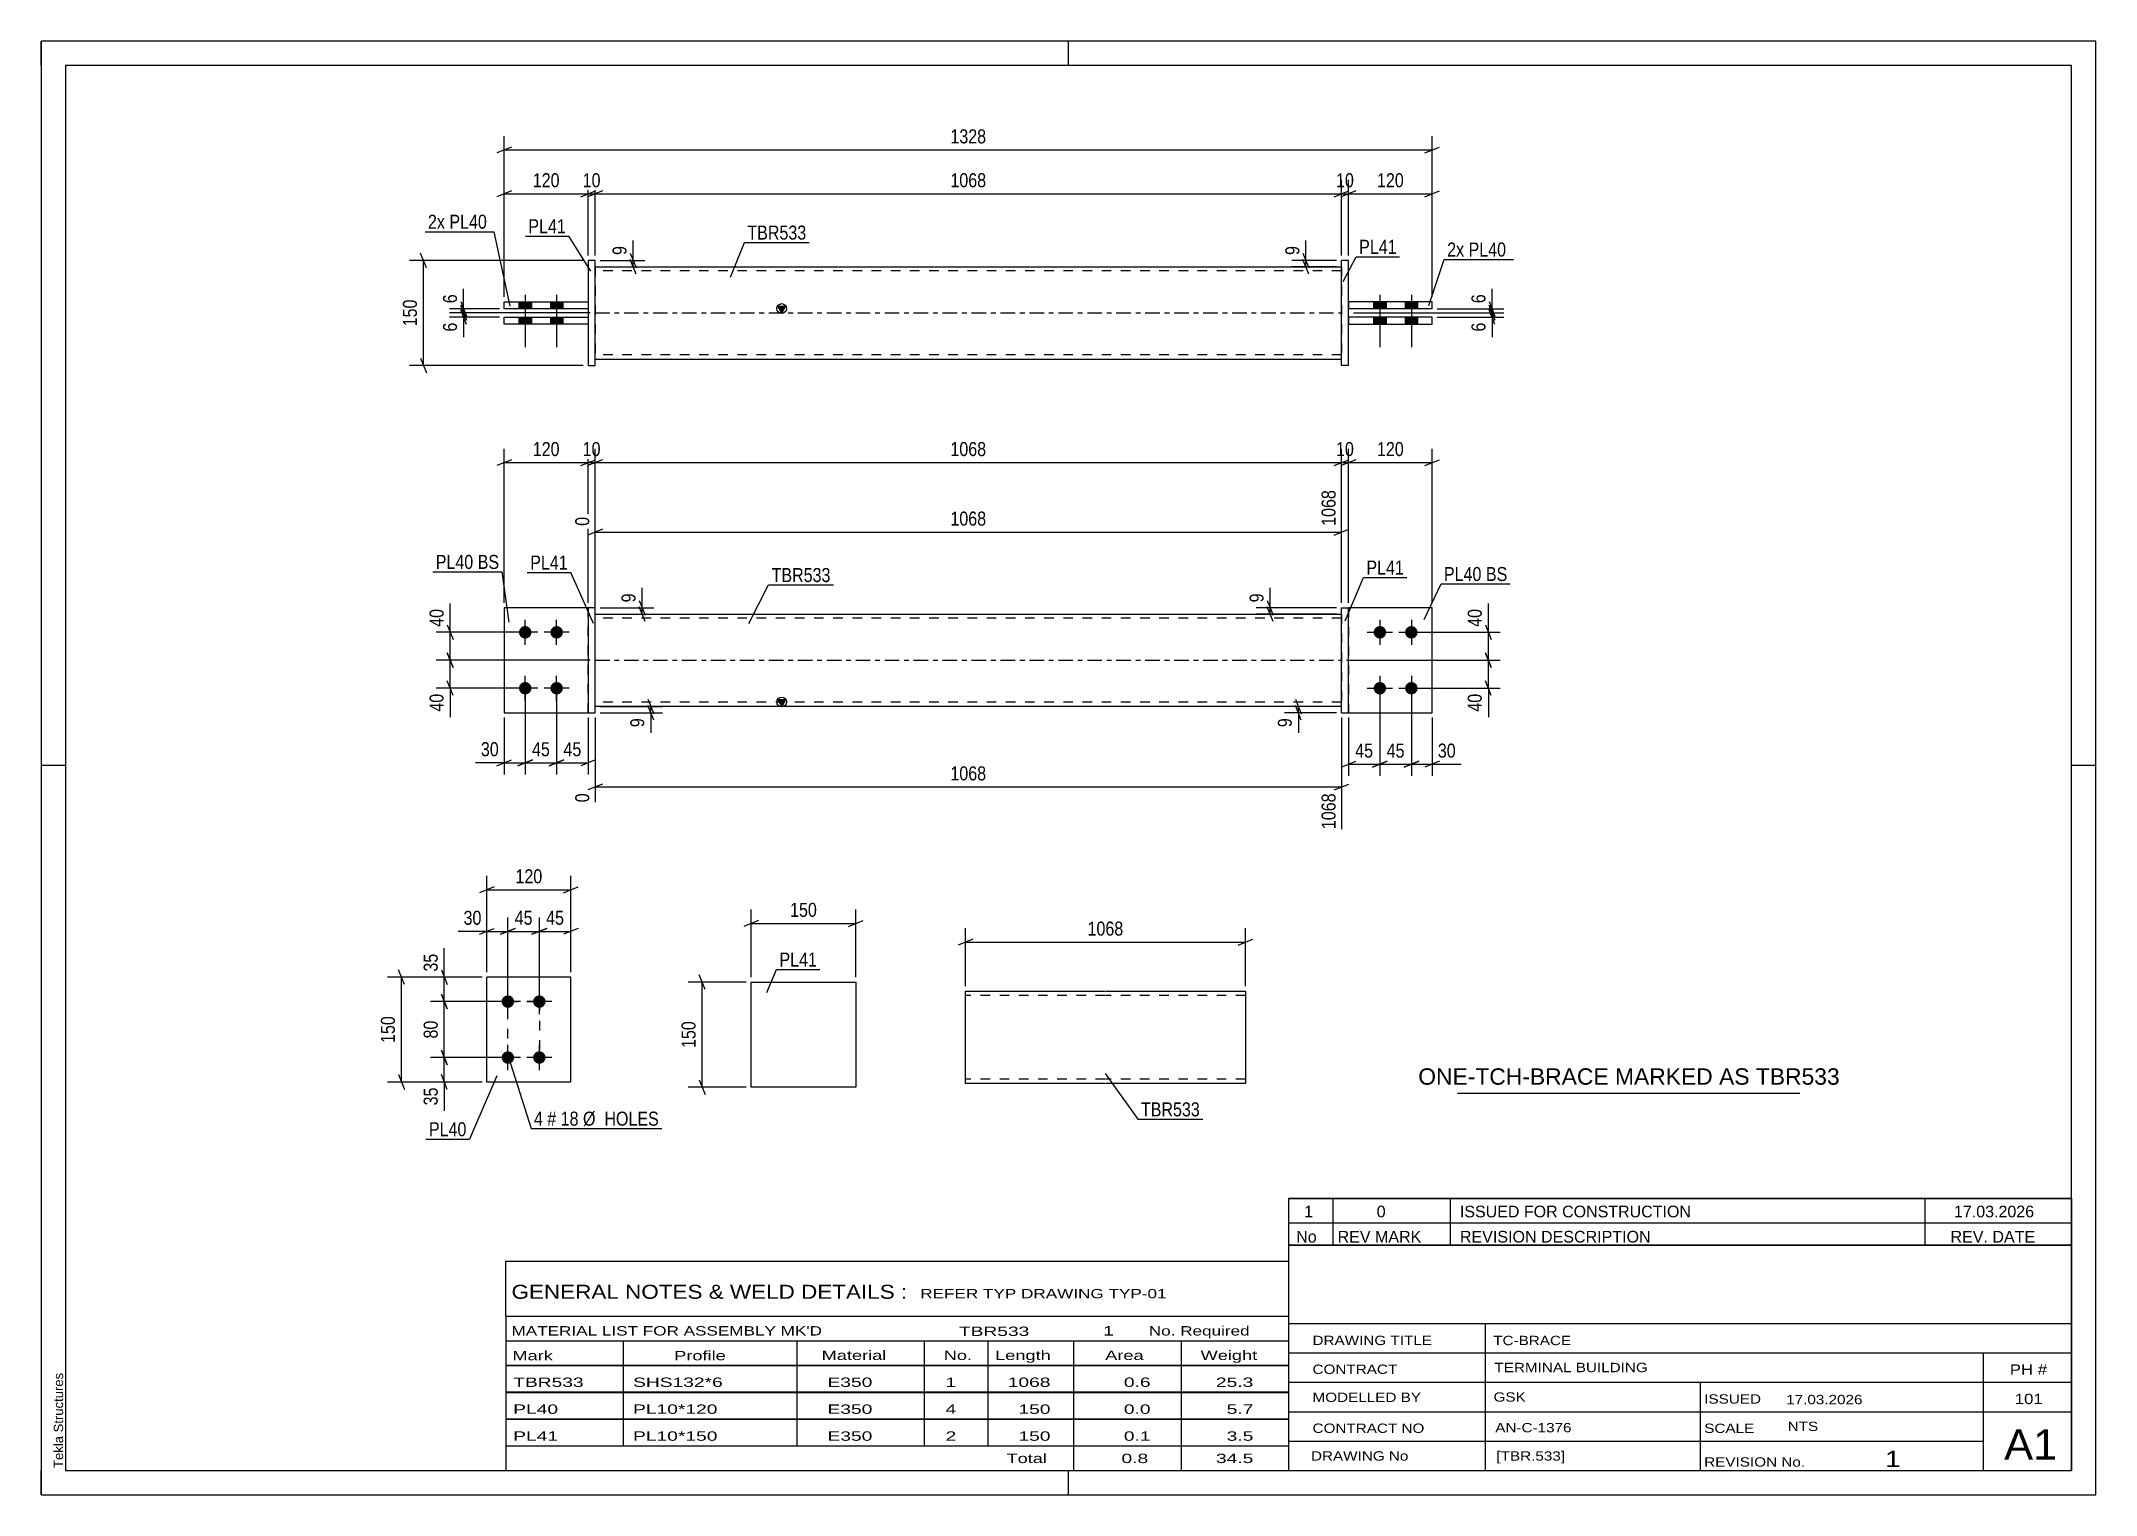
# Paper-space layout 'Layout1' of a CAD drawing. Header units: millimetres. Extents: x 0 to 420, y 0 to 297.
# The model-space entities are those that its viewports show. They can reach past a viewport. Long polylines and large blocks are cut down to what shows.
import ezdxf

# ---------------------------------------------------------------- set-up
doc = ezdxf.new("R2010")
doc.units = ezdxf.units.MM
doc.linetypes.add('DXK_LINE_DOT2', pattern=[3.9198, 1.9599, -1.9599])
doc.linetypes.add('DXK_LINE_DOT3', pattern=[5.9187, 2.979, -0.9799, 0.9799, -0.9799])
doc.layers.add('Viewport layer', color=7, linetype='Continuous', plot=False)
doc.styles.add('Arial', font='ARIAL.TTF', dxfattribs={"height": 0.2})
doc.styles.add('Arial Narrow', font='ARIALN.TTF', dxfattribs={"height": 0.2})

# ---------------------------------------------------------------- blocks, each defined once
blk = doc.blocks.new('Unknown-585758266-1128')
at = {"color": 5, "linetype": 'Continuous'}
for p, q in [((420, 297), (0, 297)), ((0, 297), (0, 0)), ((0, 292), (0, 297)), ((210, 292), (210, 297)), ((420, 0), (420, 297)), ((415, 292), (5, 292)), ((5, 292), (5, 5)), ((415, 5), (415, 292)), ((5, 149), (0, 149)), ((420, 149), (415, 149)), ((0, 0), (0, 5)), ((5, 5), (415, 5)), ((210, 0), (210, 5)), ((0, 0), (420, 0))]:
    blk.add_line(p, q, dxfattribs=at)
at = {"color": 174, "linetype": 'Continuous', "style": 'Arial'}
blk.add_text('Tekla Structures', height=1.9102, rotation=90, dxfattribs=at).set_placement((4.5, 5.5))
blk = doc.blocks.new('Bolt-585758266-1567 - 1561')
at = {"linetype": 'Continuous'}
for points in [[(95.41, 99.49, -1), (95.41, 102.06, -1)], [(101.84, 99.49, -1), (101.84, 102.06, -1)], [(95.41, 88.06, -1), (95.41, 90.63, -1)], [(101.84, 88.06, -1), (101.84, 90.63, -1)]]:
    blk.add_hatch(color=1, dxfattribs=at).paths.add_polyline_path(points)
at = {"color": 1, "linetype": 'Continuous'}
for p, q in [((95.41, 98.2), (95.41, 103.35)), ((101.84, 98.2), (101.84, 103.35)), ((97.98, 100.77), (92.84, 100.77)), ((104.41, 100.77), (99.27, 100.77)), ((97.98, 89.35), (92.84, 89.35)), ((95.41, 86.77), (95.41, 91.92)), ((104.41, 89.35), (99.27, 89.35)), ((101.84, 86.77), (101.84, 91.92))]:
    blk.add_line(p, q, dxfattribs=at)
blk = doc.blocks.new('Part-585758266-1582 - 1561')
at = {"color": 2, "linetype": 'Continuous'}
for p, q in [((108.27, 105.77), (91.13, 105.77)), ((91.13, 84.35), (91.13, 105.77)), ((108.27, 84.35), (108.27, 105.77)), ((108.27, 84.35), (91.13, 84.35))]:
    blk.add_line(p, q, dxfattribs=at)
blk = doc.blocks.new('Part-585758266-1925 - 1919')
at = {"color": 2, "linetype": 'Continuous'}
for p, q in [((284.36, 181.22), (267.22, 181.22)), ((284.36, 159.79), (284.36, 181.22)), ((267.22, 159.79), (284.36, 159.79))]:
    blk.add_line(p, q, dxfattribs=at)
at = {"color": 7, "linetype": 'DXK_LINE_DOT2'}
blk.add_line((267.22, 181.22), (267.22, 159.79), dxfattribs=at)
blk = doc.blocks.new('Part-585758266-1943 - 1919')
at = {"color": 2, "linetype": 'Continuous'}
for p, q in [((113.24, 181.22), (111.81, 181.22)), ((111.81, 181.22), (111.81, 159.79)), ((113.24, 159.79), (113.24, 181.22)), ((111.81, 159.79), (113.24, 159.79))]:
    blk.add_line(p, q, dxfattribs=at)
blk = doc.blocks.new('Bolt-585758266-1927 - 1919')
at = {"linetype": 'Continuous'}
for points in [[(98.95, 174.93, -1), (98.95, 177.51, -1)], [(105.38, 174.93, -1), (105.38, 177.51, -1)], [(98.95, 163.51, -1), (98.95, 166.08, -1)], [(105.38, 163.51, -1), (105.38, 166.08, -1)]]:
    blk.add_hatch(color=1, dxfattribs=at).paths.add_polyline_path(points)
at = {"color": 1, "linetype": 'Continuous'}
for p, q in [((98.95, 173.65), (98.95, 178.79)), ((105.38, 173.65), (105.38, 178.79)), ((101.52, 176.22), (96.38, 176.22)), ((107.95, 176.22), (102.81, 176.22)), ((101.52, 164.79), (96.38, 164.79)), ((98.95, 162.22), (98.95, 167.36)), ((107.95, 164.79), (102.81, 164.79)), ((105.38, 162.22), (105.38, 167.36))]:
    blk.add_line(p, q, dxfattribs=at)
blk = doc.blocks.new('Bolt-585758266-1928 - 1919')
at = {"linetype": 'Continuous'}
for points in [[(273.65, 177.51, -1), (273.65, 174.93, -1)], [(280.08, 177.51, -1), (280.08, 174.93, -1)], [(273.65, 166.08, -1), (273.65, 163.51, -1)], [(280.08, 166.08, -1), (280.08, 163.51, -1)]]:
    blk.add_hatch(color=1, dxfattribs=at).paths.add_polyline_path(points)
at = {"color": 1, "linetype": 'Continuous'}
for p, q in [((273.65, 178.79), (273.65, 173.65)), ((280.08, 178.79), (280.08, 173.65)), ((271.08, 176.22), (276.22, 176.22)), ((277.5, 176.22), (282.65, 176.22)), ((271.08, 164.79), (276.22, 164.79)), ((273.65, 167.36), (273.65, 162.22)), ((277.5, 164.79), (282.65, 164.79)), ((280.08, 167.36), (280.08, 162.22))]:
    blk.add_line(p, q, dxfattribs=at)
blk = doc.blocks.new('Part-585758266-1948 - 1919')
at = {"color": 7, "linetype": 'DXK_LINE_DOT2'}
for p, q in [((111.81, 181.22), (94.67, 181.22)), ((94.67, 181.22), (94.67, 159.79)), ((111.81, 159.79), (111.81, 181.22)), ((94.67, 159.79), (111.81, 159.79))]:
    blk.add_line(p, q, dxfattribs=at)
blk = doc.blocks.new('Part-585758266-1953 - 1919')
at = {"color": 2, "linetype": 'Continuous'}
for p, q in [((111.81, 181.22), (94.67, 181.22)), ((94.67, 181.22), (94.67, 159.79)), ((94.67, 159.79), (111.81, 159.79))]:
    blk.add_line(p, q, dxfattribs=at)
at = {"color": 7, "linetype": 'DXK_LINE_DOT2'}
blk.add_line((111.81, 159.79), (111.81, 181.22), dxfattribs=at)
blk = doc.blocks.new('Part-585758266-1958 - 1919')
at = {"color": 2, "linetype": 'Continuous'}
for p, q in [((265.79, 159.79), (265.79, 181.22)), ((265.79, 181.22), (267.22, 181.22)), ((267.22, 159.79), (267.22, 181.22)), ((265.79, 159.79), (267.22, 159.79))]:
    blk.add_line(p, q, dxfattribs=at)
blk = doc.blocks.new('Part-585758266-1963 - 1919')
at = {"color": 7, "linetype": 'DXK_LINE_DOT2'}
for p, q in [((284.36, 181.22), (267.22, 181.22)), ((267.22, 181.22), (267.22, 159.79)), ((284.36, 159.79), (284.36, 181.22)), ((267.22, 159.79), (284.36, 159.79))]:
    blk.add_line(p, q, dxfattribs=at)
blk = doc.blocks.new('Part-585758266-1968 - 1919')
at = {"linetype": 'Continuous'}
blk.add_hatch(color=2, dxfattribs=at).paths.add_polyline_path([(151.38, 161.08), (150.58, 162.48), (152.18, 162.48)])
at = {"color": 2, "linetype": 'Continuous'}
for p, q in [((113.24, 179.93), (265.79, 179.93)), ((265.79, 161.08), (113.24, 161.08)), ((151.38, 161.08), (150.58, 162.48)), ((150.58, 162.48), (152.18, 162.48)), ((152.18, 162.48), (151.38, 161.08))]:
    blk.add_line(p, q, dxfattribs=at)
at = {"color": 7, "linetype": 'DXK_LINE_DOT2'}
for p, q in [((113.24, 161.08), (113.24, 179.93)), ((265.79, 179.08), (113.24, 179.08)), ((265.79, 179.93), (265.79, 161.08)), ((265.79, 161.93), (113.24, 161.93))]:
    blk.add_line(p, q, dxfattribs=at)
at = {"color": 7, "linetype": 'DXK_LINE_DOT3'}
blk.add_line((113.24, 170.51), (265.79, 170.51), dxfattribs=at)
at = {"color": 2, "linetype": 'Continuous'}
blk.add_circle((151.38, 161.98), 1, dxfattribs=at)
blk = doc.blocks.new('Part-585758266-2286 - 2280')
at = {"color": 2, "linetype": 'Continuous'}
for p, q in [((94.67, 239.19), (94.67, 240.62)), ((94.67, 240.62), (111.81, 240.62)), ((111.81, 240.62), (111.81, 239.19)), ((111.81, 239.19), (94.67, 239.19))]:
    blk.add_line(p, q, dxfattribs=at)
blk = doc.blocks.new('Part-585758266-2291 - 2280')
at = {"color": 2, "linetype": 'Continuous'}
for p, q in [((265.79, 230.76), (265.79, 252.19)), ((267.22, 252.19), (265.79, 252.19)), ((267.22, 230.76), (267.22, 252.19)), ((267.22, 230.76), (265.79, 230.76))]:
    blk.add_line(p, q, dxfattribs=at)
blk = doc.blocks.new('Part-585758266-2311 - 2280')
at = {"color": 2, "linetype": 'Continuous'}
for p, q in [((267.22, 243.76), (267.22, 242.33)), ((284.36, 243.76), (267.22, 243.76)), ((284.36, 242.33), (284.36, 243.76)), ((284.36, 242.33), (267.22, 242.33))]:
    blk.add_line(p, q, dxfattribs=at)
blk = doc.blocks.new('Part-585758266-2306 - 2280')
at = {"color": 2, "linetype": 'Continuous'}
for p, q in [((284.36, 240.62), (267.22, 240.62)), ((267.22, 240.62), (267.22, 239.19)), ((284.36, 239.19), (284.36, 240.62)), ((267.22, 239.19), (284.36, 239.19))]:
    blk.add_line(p, q, dxfattribs=at)
blk = doc.blocks.new('Part-585758266-2301 - 2280')
at = {"linetype": 'Continuous'}
blk.add_hatch(color=2, dxfattribs=at).paths.add_polyline_path([(151.38, 241.47), (150.58, 242.87), (152.18, 242.87)])
at = {"color": 2, "linetype": 'Continuous'}
for p, q in [((113.24, 250.9), (265.79, 250.9)), ((151.38, 241.47), (150.58, 242.87)), ((150.58, 242.87), (152.18, 242.87)), ((152.18, 242.87), (151.38, 241.47)), ((113.24, 232.04), (265.79, 232.04))]:
    blk.add_line(p, q, dxfattribs=at)
at = {"color": 7, "linetype": 'DXK_LINE_DOT2'}
for p, q in [((113.24, 250.9), (113.24, 232.04)), ((265.79, 250.04), (113.24, 250.04)), ((265.79, 250.9), (265.79, 232.04)), ((265.79, 232.9), (113.24, 232.9))]:
    blk.add_line(p, q, dxfattribs=at)
at = {"color": 7, "linetype": 'DXK_LINE_DOT3'}
blk.add_line((113.24, 241.47), (265.79, 241.47), dxfattribs=at)
at = {"color": 2, "linetype": 'Continuous'}
blk.add_circle((151.38, 242.37), 1, dxfattribs=at)
blk = doc.blocks.new('Part-585758266-2316 - 2280')
at = {"color": 2, "linetype": 'Continuous'}
for p, q in [((94.67, 243.76), (111.81, 243.76)), ((94.67, 242.33), (94.67, 243.76)), ((111.81, 243.76), (111.81, 242.33)), ((111.81, 242.33), (94.67, 242.33))]:
    blk.add_line(p, q, dxfattribs=at)
blk = doc.blocks.new('Part-585758266-2321 - 2280')
at = {"color": 2, "linetype": 'Continuous'}
for p, q in [((113.24, 252.19), (111.81, 252.19)), ((111.81, 252.19), (111.81, 230.76)), ((113.24, 230.76), (113.24, 252.19)), ((111.81, 230.76), (113.24, 230.76))]:
    blk.add_line(p, q, dxfattribs=at)
blk = doc.blocks.new('Bolt-585758266-2322 - 2280')
at = {"linetype": 'Continuous'}
for points in [[(97.67, 242.33), (100.24, 242.33), (100.24, 243.76), (97.67, 243.76)], [(97.67, 242.33), (100.24, 242.33), (100.24, 243.76), (97.67, 243.76)], [(104.1, 242.33), (106.67, 242.33), (106.67, 243.76), (104.1, 243.76)], [(104.1, 242.33), (106.67, 242.33), (106.67, 243.76), (104.1, 243.76)], [(97.67, 239.19), (100.24, 239.19), (100.24, 240.62), (97.67, 240.62)], [(97.67, 239.19), (100.24, 239.19), (100.24, 240.62), (97.67, 240.62)], [(104.1, 239.19), (106.67, 239.19), (106.67, 240.62), (104.1, 240.62)], [(104.1, 239.19), (106.67, 239.19), (106.67, 240.62), (104.1, 240.62)]]:
    blk.add_hatch(color=1, dxfattribs=at).paths.add_polyline_path(points)
at = {"color": 1, "linetype": 'Continuous'}
for p, q in [((97.67, 243.76), (97.67, 242.33)), ((97.67, 243.76), (97.67, 242.33)), ((98.95, 245.19), (98.95, 234.47)), ((98.95, 245.19), (98.95, 234.47)), ((100.24, 243.76), (100.24, 242.33)), ((100.24, 243.76), (100.24, 242.33)), ((104.1, 243.76), (104.1, 242.33)), ((104.1, 243.76), (104.1, 242.33)), ((105.38, 245.19), (105.38, 234.47)), ((105.38, 245.19), (105.38, 234.47)), ((106.67, 243.76), (106.67, 242.33)), ((106.67, 243.76), (106.67, 242.33)), ((97.67, 240.62), (97.67, 239.19)), ((97.67, 240.62), (97.67, 239.19)), ((100.24, 240.62), (100.24, 239.19)), ((100.24, 240.62), (100.24, 239.19)), ((104.1, 240.62), (104.1, 239.19)), ((104.1, 240.62), (104.1, 239.19)), ((106.67, 240.62), (106.67, 239.19)), ((106.67, 240.62), (106.67, 239.19))]:
    blk.add_line(p, q, dxfattribs=at)
blk = doc.blocks.new('Bolt-585758266-2323 - 2280')
at = {"linetype": 'Continuous'}
for points in [[(274.93, 243.76), (272.36, 243.76), (272.36, 242.33), (274.93, 242.33)], [(274.93, 243.76), (272.36, 243.76), (272.36, 242.33), (274.93, 242.33)], [(281.36, 243.76), (278.79, 243.76), (278.79, 242.33), (281.36, 242.33)], [(281.36, 243.76), (278.79, 243.76), (278.79, 242.33), (281.36, 242.33)], [(274.93, 240.62), (272.36, 240.62), (272.36, 239.19), (274.93, 239.19)], [(274.93, 240.62), (272.36, 240.62), (272.36, 239.19), (274.93, 239.19)], [(281.36, 240.62), (278.79, 240.62), (278.79, 239.19), (281.36, 239.19)], [(281.36, 240.62), (278.79, 240.62), (278.79, 239.19), (281.36, 239.19)]]:
    blk.add_hatch(color=1, dxfattribs=at).paths.add_polyline_path(points)
at = {"color": 1, "linetype": 'Continuous'}
for p, q in [((272.36, 243.76), (272.36, 242.33)), ((272.36, 243.76), (272.36, 242.33)), ((273.65, 245.19), (273.65, 234.47)), ((273.65, 245.19), (273.65, 234.47)), ((274.93, 243.76), (274.93, 242.33)), ((274.93, 243.76), (274.93, 242.33)), ((278.79, 243.76), (278.79, 242.33)), ((278.79, 243.76), (278.79, 242.33)), ((280.08, 245.19), (280.08, 234.47)), ((280.08, 245.19), (280.08, 234.47)), ((281.36, 243.76), (281.36, 242.33)), ((281.36, 243.76), (281.36, 242.33)), ((272.36, 240.62), (272.36, 239.19)), ((272.36, 240.62), (272.36, 239.19)), ((274.93, 240.62), (274.93, 239.19)), ((274.93, 240.62), (274.93, 239.19)), ((278.79, 240.62), (278.79, 239.19)), ((278.79, 240.62), (278.79, 239.19)), ((281.36, 240.62), (281.36, 239.19)), ((281.36, 240.62), (281.36, 239.19))]:
    blk.add_line(p, q, dxfattribs=at)
blk = doc.blocks.new('Part-585758266-1537 - 1521')
at = {"color": 2, "linetype": 'Continuous'}
for p, q in [((145.12, 83.32), (145.12, 104.74)), ((145.12, 104.74), (166.55, 104.74)), ((166.55, 104.74), (166.55, 83.32)), ((166.55, 83.32), (145.12, 83.32))]:
    blk.add_line(p, q, dxfattribs=at)
blk = doc.blocks.new('Part-585758266-1427 - 1410')
at = {"color": 2, "linetype": 'Continuous'}
for p, q in [((188.93, 84.18), (188.93, 102.91)), ((188.93, 102.91), (217.5, 102.91)), ((217.6, 102.91), (246.17, 102.91)), ((246.17, 102.91), (246.17, 84.05)), ((188.93, 84.05), (188.93, 84.18)), ((217.5, 84.05), (188.93, 84.05)), ((246.17, 84.05), (217.6, 84.05))]:
    blk.add_line(p, q, dxfattribs=at)
at = {"color": 7, "linetype": 'DXK_LINE_DOT2'}
for p, q in [((217.5, 102.05), (188.93, 102.05)), ((246.17, 102.05), (217.6, 102.05)), ((188.93, 84.91), (188.93, 84.97)), ((217.5, 84.91), (188.93, 84.91)), ((246.17, 84.91), (217.6, 84.91)), ((246.17, 84.91), (246.17, 84.97))]:
    blk.add_line(p, q, dxfattribs=at)
blk = doc.blocks.new('Rectangle-585758266-1697 - 1561')
at = {"color": 1, "linetype": 'DXK_LINE_DOT2'}
blk.add_lwpolyline([(95.41, 100.77), (101.84, 100.77), (101.84, 89.35), (95.41, 89.35), (95.41, 100.77)], close=True, dxfattribs=at)
blk = doc.blocks.new('StraightDimension-585758266-1584 - 1561')
at = {"color": 7, "linetype": 'Continuous'}
for p, q in [((91.13, 106.77), (91.13, 126.44)), ((108.27, 106.77), (108.27, 126.44)), ((92.63, 124.19), (89.63, 122.99)), ((91.13, 123.59), (108.27, 123.59)), ((106.77, 122.99), (109.77, 124.19))]:
    blk.add_line(p, q, dxfattribs=at)
at = {"color": 0}
blk.add_wipeout([(103.04, 124.34), (103.04, 128.54), (96.36, 128.54), (96.36, 124.34)], dxfattribs=at)
at = {"color": 3, "style": 'Arial Narrow'}
blk.add_text('120', height=2.863, dxfattribs=at).set_placement((96.96, 124.94))
blk = doc.blocks.new('StraightDimension-585758266-1684 - 1561')
at = {"color": 7, "linetype": 'Continuous'}
for p, q in [((90.13, 105.77), (79.56, 105.77)), ((81.81, 107.27), (83.01, 104.27)), ((82.41, 100.77), (82.41, 105.77)), ((83.01, 99.27), (81.81, 102.27)), ((94.41, 100.77), (79.56, 100.77))]:
    blk.add_line(p, q, dxfattribs=at)
at = {"color": 0}
blk.add_wipeout([(81.66, 111.16), (77.46, 111.16), (77.46, 106.3), (81.66, 106.3)], dxfattribs=at)
at = {"color": 7, "linetype": 'Continuous'}
blk.add_line((82.41, 105.77), (82.41, 111.68), dxfattribs=at)
blk.add_line((82.41, 105.77), (82.41, 111.68), dxfattribs=at)
at = {"color": 3, "style": 'Arial Narrow'}
blk.add_text('35', height=2.863, rotation=90.0002, dxfattribs=at).set_placement((81.06, 106.9))
blk = doc.blocks.new('StraightDimension-585758266-1620 - 1561')
at = {"color": 7, "linetype": 'Continuous'}
for p, q in [((95.41, 101.77), (95.41, 117.97)), ((101.84, 101.77), (101.84, 117.97)), ((93.91, 114.52), (96.91, 115.72)), ((95.41, 115.12), (101.84, 115.12)), ((103.34, 115.72), (100.34, 114.52))]:
    blk.add_line(p, q, dxfattribs=at)
at = {"color": 0}
blk.add_wipeout([(101.05, 115.87), (101.05, 120.07), (96.2, 120.07), (96.2, 115.87)], dxfattribs=at)
at = {"color": 3, "style": 'Arial Narrow'}
blk.add_text('45', height=2.863, dxfattribs=at).set_placement((96.8, 116.47))
blk = doc.blocks.new('StraightDimension-585758266-1604 - 1561')
at = {"color": 7, "linetype": 'Continuous'}
for p, q in [((101.84, 101.77), (101.84, 117.97)), ((108.27, 106.77), (108.27, 117.97)), ((100.34, 114.52), (103.34, 115.72)), ((101.84, 115.12), (108.27, 115.12)), ((109.77, 115.72), (106.77, 114.52))]:
    blk.add_line(p, q, dxfattribs=at)
at = {"color": 0}
blk.add_wipeout([(107.48, 115.87), (107.48, 120.07), (102.63, 120.07), (102.63, 115.87)], dxfattribs=at)
at = {"color": 3, "style": 'Arial Narrow'}
blk.add_text('45', height=2.863, dxfattribs=at).set_placement((103.23, 116.47))
blk = doc.blocks.new('StraightDimension-585758266-1630 - 1561')
at = {"color": 7, "linetype": 'Continuous'}
for p, q in [((91.13, 106.77), (91.13, 117.97)), ((95.41, 101.77), (95.41, 117.97)), ((89.63, 114.52), (92.63, 115.72)), ((91.13, 115.12), (95.41, 115.12)), ((96.91, 115.72), (93.91, 114.52))]:
    blk.add_line(p, q, dxfattribs=at)
at = {"color": 0}
blk.add_wipeout([(90.6, 115.87), (90.6, 120.07), (85.75, 120.07), (85.75, 115.87)], dxfattribs=at)
at = {"color": 7, "linetype": 'Continuous'}
blk.add_line((91.13, 115.12), (85.22, 115.12), dxfattribs=at)
blk.add_line((91.13, 115.12), (85.22, 115.12), dxfattribs=at)
at = {"color": 3, "style": 'Arial Narrow'}
blk.add_text('30', height=2.863, dxfattribs=at).set_placement((86.35, 116.47))
blk = doc.blocks.new('StraightDimension-585758266-1644 - 1561')
at = {"color": 7, "linetype": 'Continuous'}
for p, q in [((90.13, 105.77), (70.81, 105.77)), ((74.26, 104.27), (73.06, 107.27)), ((73.66, 84.35), (73.66, 105.77)), ((90.13, 84.35), (70.81, 84.35)), ((73.06, 85.85), (74.26, 82.85))]:
    blk.add_line(p, q, dxfattribs=at)
at = {"color": 0}
blk.add_wipeout([(72.91, 98.4), (68.71, 98.4), (68.71, 91.72), (72.91, 91.72)], dxfattribs=at)
at = {"color": 3, "style": 'Arial Narrow'}
blk.add_text('150', height=2.863, rotation=90.0002, dxfattribs=at).set_placement((72.31, 92.32))
blk = doc.blocks.new('StraightDimension-585758266-1661 - 1561')
at = {"color": 7, "linetype": 'Continuous'}
for p, q in [((94.41, 89.35), (79.56, 89.35)), ((81.81, 90.85), (83.01, 87.85)), ((82.41, 84.35), (82.41, 89.35)), ((90.13, 84.35), (79.56, 84.35)), ((83.01, 82.85), (81.81, 85.85))]:
    blk.add_line(p, q, dxfattribs=at)
at = {"color": 0}
blk.add_wipeout([(81.66, 83.82), (77.46, 83.82), (77.46, 78.97), (81.66, 78.97)], dxfattribs=at)
at = {"color": 7, "linetype": 'Continuous'}
blk.add_line((82.41, 84.35), (82.41, 78.44), dxfattribs=at)
blk.add_line((82.41, 84.35), (82.41, 78.44), dxfattribs=at)
at = {"color": 3, "style": 'Arial Narrow'}
blk.add_text('35', height=2.863, rotation=90.0002, dxfattribs=at).set_placement((81.06, 79.57))
blk = doc.blocks.new('StraightDimension-585758266-1674 - 1561')
at = {"color": 7, "linetype": 'Continuous'}
for p, q in [((81.81, 102.27), (83.01, 99.27)), ((94.41, 100.77), (79.56, 100.77)), ((82.41, 89.35), (82.41, 100.77)), ((94.41, 89.35), (79.56, 89.35)), ((83.01, 87.85), (81.81, 90.85))]:
    blk.add_line(p, q, dxfattribs=at)
at = {"color": 0}
blk.add_wipeout([(81.66, 97.49), (77.46, 97.49), (77.46, 92.63), (81.66, 92.63)], dxfattribs=at)
at = {"color": 3, "style": 'Arial Narrow'}
blk.add_text('80', height=2.863, rotation=90.0002, dxfattribs=at).set_placement((81.06, 93.23))
blk = doc.blocks.new('StraightDimension-585758266-2135 - 1919')
at = {"color": 7, "linetype": 'Continuous'}
for p, q in [((264.79, 161.08), (254.14, 161.08)), ((264.79, 159.79), (254.14, 159.79)), ((256.39, 162.58), (257.59, 159.58)), ((257.59, 158.29), (256.39, 161.29)), ((256.99, 159.79), (256.99, 161.08))]:
    blk.add_line(p, q, dxfattribs=at)
at = {"color": 0}
blk.add_wipeout([(256.24, 159.27), (252.04, 159.27), (252.04, 156.24), (256.24, 156.24)], dxfattribs=at)
at = {"color": 7, "linetype": 'Continuous'}
blk.add_line((256.99, 159.79), (256.99, 155.71), dxfattribs=at)
blk.add_line((256.99, 159.79), (256.99, 155.71), dxfattribs=at)
at = {"color": 3, "style": 'Arial Narrow'}
blk.add_text('9', height=2.86, rotation=90.0002, dxfattribs=at).set_placement((255.64, 156.84))
blk = doc.blocks.new('StraightDimension-585758266-2189 - 1919')
at = {"color": 7, "linetype": 'Continuous'}
for p, q in [((113.24, 158.79), (113.24, 141.49)), ((265.79, 158.79), (265.79, 136.01)), ((114.74, 145.22), (111.74, 144.02)), ((113.24, 144.62), (265.79, 144.62)), ((264.29, 144.02), (267.29, 145.22))]:
    blk.add_line(p, q, dxfattribs=at)
at = {"color": 0}
blk.add_wipeout([(193.77, 145.37), (193.77, 149.57), (185.26, 149.57), (185.26, 145.37)], dxfattribs=at)
at = {"color": 0, "linetype": 'Continuous'}
for points in [[(112.64, 143.92), (108.44, 143.92), (108.44, 140.89), (112.64, 140.89)], [(265.19, 143.92), (260.99, 143.92), (260.99, 135.41), (265.19, 135.41)]]:
    blk.add_wipeout(points, dxfattribs=at)
at = {"color": 3, "style": 'Arial Narrow'}
blk.add_text('1068', height=2.863, dxfattribs=at).set_placement((185.86, 145.97))
at = {"color": 3, "linetype": 'Continuous', "style": 'Arial Narrow'}
for s, height, p in [('0', 2.86, (112.04, 141.49)), ('1068', 2.863, (264.59, 136.01))]:
    blk.add_text(s, height=height, rotation=90.0002, dxfattribs=at).set_placement(p)
blk = doc.blocks.new('StraightDimension-585758266-2059 - 1919')
at = {"color": 7, "linetype": 'Continuous'}
for p, q in [((264.79, 181.22), (248.37, 181.22)), ((250.62, 182.72), (251.82, 179.72)), ((251.82, 178.43), (250.62, 181.43)), ((251.22, 179.93), (251.22, 181.22)), ((264.79, 179.93), (248.37, 179.93))]:
    blk.add_line(p, q, dxfattribs=at)
at = {"color": 0}
blk.add_wipeout([(250.47, 184.77), (246.27, 184.77), (246.27, 181.74), (250.47, 181.74)], dxfattribs=at)
at = {"color": 7, "linetype": 'Continuous'}
blk.add_line((251.22, 181.22), (251.22, 185.3), dxfattribs=at)
blk.add_line((251.22, 181.22), (251.22, 185.3), dxfattribs=at)
at = {"color": 3, "style": 'Arial Narrow'}
blk.add_text('9', height=2.86, rotation=90.0002, dxfattribs=at).set_placement((249.87, 182.34))
blk = doc.blocks.new('StraightDimension-585758266-2121 - 1919')
at = {"color": 7, "linetype": 'Continuous'}
for p, q in [((280.08, 163.79), (280.08, 146.87)), ((284.36, 158.79), (284.36, 146.87)), ((278.58, 148.67), (281.58, 149.87)), ((280.08, 149.27), (284.36, 149.27)), ((285.86, 149.87), (282.86, 148.67))]:
    blk.add_line(p, q, dxfattribs=at)
at = {"color": 0}
blk.add_wipeout([(289.74, 150.02), (289.74, 154.22), (284.89, 154.22), (284.89, 150.02)], dxfattribs=at)
at = {"color": 7, "linetype": 'Continuous'}
blk.add_line((284.36, 149.27), (290.27, 149.27), dxfattribs=at)
blk.add_line((284.36, 149.27), (290.27, 149.27), dxfattribs=at)
at = {"color": 3, "style": 'Arial Narrow'}
blk.add_text('30', height=2.863, dxfattribs=at).set_placement((285.49, 150.62))
blk = doc.blocks.new('StraightDimension-585758266-2207 - 1919')
at = {"color": 7, "linetype": 'Continuous'}
for p, q in [((98.95, 163.79), (98.95, 147.16)), ((105.38, 163.79), (105.38, 147.16)), ((97.45, 148.96), (100.45, 150.16)), ((98.95, 149.56), (105.38, 149.56)), ((106.88, 150.16), (103.88, 148.96))]:
    blk.add_line(p, q, dxfattribs=at)
at = {"color": 0}
blk.add_wipeout([(104.59, 150.31), (104.59, 154.51), (99.74, 154.51), (99.74, 150.31)], dxfattribs=at)
at = {"color": 3, "style": 'Arial Narrow'}
blk.add_text('45', height=2.863, dxfattribs=at).set_placement((100.34, 150.91))
blk = doc.blocks.new('StraightDimension-585758266-2019 - 1919')
at = {"color": 7, "linetype": 'Continuous'}
for p, q in [((264.29, 210.28), (267.29, 211.48)), ((268.72, 211.48), (265.72, 210.28)), ((265.79, 182.22), (265.79, 213.73)), ((265.79, 210.88), (267.22, 210.88)), ((267.22, 182.22), (267.22, 213.73))]:
    blk.add_line(p, q, dxfattribs=at)
at = {"color": 0}
blk.add_wipeout([(268.93, 211.63), (268.93, 215.83), (264.08, 215.83), (264.08, 211.63)], dxfattribs=at)
at = {"color": 3, "style": 'Arial Narrow'}
blk.add_text('10', height=2.863, dxfattribs=at).set_placement((264.68, 212.23))
blk = doc.blocks.new('StraightDimension-585758266-1971 - 1919')
at = {"color": 7, "linetype": 'Continuous'}
for p, q in [((96.17, 211.48), (93.17, 210.28)), ((94.67, 182.22), (94.67, 213.73)), ((94.67, 210.88), (111.81, 210.88)), ((110.31, 210.28), (113.31, 211.48)), ((111.81, 182.22), (111.81, 213.73))]:
    blk.add_line(p, q, dxfattribs=at)
at = {"color": 0}
blk.add_wipeout([(106.58, 211.63), (106.58, 215.83), (99.9, 215.83), (99.9, 211.63)], dxfattribs=at)
at = {"color": 3, "style": 'Arial Narrow'}
blk.add_text('120', height=2.863, dxfattribs=at).set_placement((100.5, 212.23))
blk = doc.blocks.new('StraightDimension-585758266-1993 - 1919')
at = {"color": 7, "linetype": 'Continuous'}
for p, q in [((110.31, 210.28), (113.31, 211.48)), ((114.74, 211.48), (111.74, 210.28)), ((111.81, 182.22), (111.81, 213.73)), ((111.81, 210.88), (113.24, 210.88)), ((113.24, 182.22), (113.24, 213.73))]:
    blk.add_line(p, q, dxfattribs=at)
at = {"color": 0}
blk.add_wipeout([(114.95, 211.63), (114.95, 215.83), (110.1, 215.83), (110.1, 211.63)], dxfattribs=at)
at = {"color": 3, "style": 'Arial Narrow'}
blk.add_text('10', height=2.863, dxfattribs=at).set_placement((110.7, 212.23))
blk = doc.blocks.new('StraightDimension-585758266-2010 - 1919')
at = {"color": 7, "linetype": 'Continuous'}
for p, q in [((114.74, 211.48), (111.74, 210.28)), ((113.24, 182.22), (113.24, 213.73)), ((113.24, 210.88), (265.79, 210.88)), ((264.29, 210.28), (267.29, 211.48)), ((265.79, 182.22), (265.79, 213.73))]:
    blk.add_line(p, q, dxfattribs=at)
at = {"color": 0}
blk.add_wipeout([(193.77, 211.63), (193.77, 215.83), (185.26, 215.83), (185.26, 211.63)], dxfattribs=at)
at = {"color": 3, "style": 'Arial Narrow'}
blk.add_text('1068', height=2.863, dxfattribs=at).set_placement((185.86, 212.23))
blk = doc.blocks.new('StraightDimension-585758266-2036 - 1919')
at = {"color": 7, "linetype": 'Continuous'}
for p, q in [((268.72, 211.48), (265.72, 210.28)), ((267.22, 182.22), (267.22, 213.73)), ((267.22, 210.88), (284.36, 210.88)), ((282.86, 210.28), (285.86, 211.48)), ((284.36, 182.22), (284.36, 213.73))]:
    blk.add_line(p, q, dxfattribs=at)
at = {"color": 0}
blk.add_wipeout([(279.13, 211.63), (279.13, 215.83), (272.45, 215.83), (272.45, 211.63)], dxfattribs=at)
at = {"color": 3, "style": 'Arial Narrow'}
blk.add_text('120', height=2.863, dxfattribs=at).set_placement((273.05, 212.23))
blk = doc.blocks.new('StraightDimension-585758266-2194 - 1919')
at = {"color": 7, "linetype": 'Continuous'}
for p, q in [((105.38, 163.79), (105.38, 147.16)), ((111.81, 158.79), (111.81, 147.16)), ((103.88, 148.96), (106.88, 150.16)), ((105.38, 149.56), (111.81, 149.56)), ((113.31, 150.16), (110.31, 148.96))]:
    blk.add_line(p, q, dxfattribs=at)
at = {"color": 0}
blk.add_wipeout([(111.02, 150.31), (111.02, 154.51), (106.17, 154.51), (106.17, 150.31)], dxfattribs=at)
at = {"color": 3, "style": 'Arial Narrow'}
blk.add_text('45', height=2.863, dxfattribs=at).set_placement((106.77, 150.91))
blk = doc.blocks.new('StraightDimension-585758266-2066 - 1919')
at = {"color": 7, "linetype": 'Continuous'}
for p, q in [((295.22, 177.72), (296.42, 174.72)), ((281.08, 176.22), (298.22, 176.22)), ((295.82, 170.51), (295.82, 176.22)), ((266.79, 170.51), (298.22, 170.51)), ((296.42, 169.01), (295.22, 172.01))]:
    blk.add_line(p, q, dxfattribs=at)
at = {"color": 0}
blk.add_wipeout([(295.07, 181.6), (290.87, 181.6), (290.87, 176.74), (295.07, 176.74)], dxfattribs=at)
at = {"color": 7, "linetype": 'Continuous'}
blk.add_line((295.82, 176.22), (295.82, 182.13), dxfattribs=at)
blk.add_line((295.82, 176.22), (295.82, 182.13), dxfattribs=at)
at = {"color": 3, "style": 'Arial Narrow'}
blk.add_text('40', height=2.863, rotation=90.0002, dxfattribs=at).set_placement((294.47, 177.34))
blk = doc.blocks.new('StraightDimension-585758266-2081 - 1919')
at = {"color": 7, "linetype": 'Continuous'}
for p, q in [((266.79, 170.51), (298.22, 170.51)), ((295.22, 172.01), (296.42, 169.01)), ((295.82, 164.79), (295.82, 170.51)), ((281.08, 164.79), (298.22, 164.79)), ((296.42, 163.29), (295.22, 166.29))]:
    blk.add_line(p, q, dxfattribs=at)
at = {"color": 0}
blk.add_wipeout([(295.07, 164.27), (290.87, 164.27), (290.87, 159.41), (295.07, 159.41)], dxfattribs=at)
at = {"color": 7, "linetype": 'Continuous'}
blk.add_line((295.82, 164.79), (295.82, 158.88), dxfattribs=at)
blk.add_line((295.82, 164.79), (295.82, 158.88), dxfattribs=at)
at = {"color": 3, "style": 'Arial Narrow'}
blk.add_text('40', height=2.863, rotation=90.0002, dxfattribs=at).set_placement((294.47, 160.01))
blk = doc.blocks.new('StraightDimension-585758266-2095 - 1919')
at = {"color": 7, "linetype": 'Continuous'}
for p, q in [((273.65, 163.79), (273.65, 146.87)), ((267.22, 158.79), (267.22, 146.87)), ((265.72, 148.67), (268.72, 149.87)), ((267.22, 149.27), (273.65, 149.27)), ((275.15, 149.87), (272.15, 148.67))]:
    blk.add_line(p, q, dxfattribs=at)
at = {"color": 0}
blk.add_wipeout([(272.86, 150.02), (272.86, 154.22), (268, 154.22), (268, 150.02)], dxfattribs=at)
at = {"color": 3, "style": 'Arial Narrow'}
blk.add_text('45', height=2.863, dxfattribs=at).set_placement((268.6, 150.62))
blk = doc.blocks.new('StraightDimension-585758266-2111 - 1919')
at = {"color": 7, "linetype": 'Continuous'}
for p, q in [((273.65, 163.79), (273.65, 146.87)), ((280.08, 163.79), (280.08, 146.87)), ((272.15, 148.67), (275.15, 149.87)), ((273.65, 149.27), (280.08, 149.27)), ((281.58, 149.87), (278.58, 148.67))]:
    blk.add_line(p, q, dxfattribs=at)
at = {"color": 0}
blk.add_wipeout([(279.29, 150.02), (279.29, 154.22), (274.43, 154.22), (274.43, 150.02)], dxfattribs=at)
at = {"color": 3, "style": 'Arial Narrow'}
blk.add_text('45', height=2.863, dxfattribs=at).set_placement((275.03, 150.62))
blk = doc.blocks.new('StraightDimension-585758266-2144 - 1919')
at = {"color": 7, "linetype": 'Continuous'}
for p, q in [((112.24, 170.51), (80.76, 170.51)), ((83.01, 172.01), (84.21, 169.01)), ((83.61, 164.79), (83.61, 170.51)), ((97.95, 164.79), (80.76, 164.79)), ((84.21, 163.29), (83.01, 166.29))]:
    blk.add_line(p, q, dxfattribs=at)
at = {"color": 0}
blk.add_wipeout([(82.86, 164.27), (78.66, 164.27), (78.66, 159.41), (82.86, 159.41)], dxfattribs=at)
at = {"color": 7, "linetype": 'Continuous'}
blk.add_line((83.61, 164.79), (83.61, 158.88), dxfattribs=at)
blk.add_line((83.61, 164.79), (83.61, 158.88), dxfattribs=at)
at = {"color": 3, "style": 'Arial Narrow'}
blk.add_text('40', height=2.863, rotation=90.0002, dxfattribs=at).set_placement((82.26, 160.01))
blk = doc.blocks.new('StraightDimension-585758266-2157 - 1919')
at = {"color": 7, "linetype": 'Continuous'}
for p, q in [((83.01, 177.72), (84.21, 174.72)), ((97.95, 176.22), (80.76, 176.22)), ((83.61, 170.51), (83.61, 176.22)), ((112.24, 170.51), (80.76, 170.51)), ((84.21, 169.01), (83.01, 172.01))]:
    blk.add_line(p, q, dxfattribs=at)
at = {"color": 0}
blk.add_wipeout([(82.86, 181.6), (78.66, 181.6), (78.66, 176.74), (82.86, 176.74)], dxfattribs=at)
at = {"color": 7, "linetype": 'Continuous'}
blk.add_line((83.61, 176.22), (83.61, 182.13), dxfattribs=at)
blk.add_line((83.61, 176.22), (83.61, 182.13), dxfattribs=at)
at = {"color": 3, "style": 'Arial Narrow'}
blk.add_text('40', height=2.863, rotation=90.0002, dxfattribs=at).set_placement((82.26, 177.34))
blk = doc.blocks.new('StraightDimension-585758266-2171 - 1919')
at = {"color": 7, "linetype": 'Continuous'}
for p, q in [((114.24, 181.22), (125.24, 181.22)), ((122.24, 182.72), (123.44, 179.72)), ((123.44, 178.43), (122.24, 181.43)), ((122.84, 179.93), (122.84, 181.22)), ((114.24, 179.93), (125.24, 179.93))]:
    blk.add_line(p, q, dxfattribs=at)
at = {"color": 0}
blk.add_wipeout([(122.09, 184.77), (117.89, 184.77), (117.89, 181.74), (122.09, 181.74)], dxfattribs=at)
at = {"color": 7, "linetype": 'Continuous'}
blk.add_line((122.84, 181.22), (122.84, 185.3), dxfattribs=at)
blk.add_line((122.84, 181.22), (122.84, 185.3), dxfattribs=at)
at = {"color": 3, "style": 'Arial Narrow'}
blk.add_text('9', height=2.86, rotation=90.0002, dxfattribs=at).set_placement((121.49, 182.34))
blk = doc.blocks.new('StraightDimension-585758266-2180 - 1919')
at = {"color": 7, "linetype": 'Continuous'}
for p, q in [((114.24, 161.08), (127.04, 161.08)), ((114.24, 159.79), (127.04, 159.79)), ((124.04, 162.58), (125.24, 159.58)), ((125.24, 158.29), (124.04, 161.29)), ((124.64, 159.79), (124.64, 161.08))]:
    blk.add_line(p, q, dxfattribs=at)
at = {"color": 0}
blk.add_wipeout([(123.89, 159.27), (119.69, 159.27), (119.69, 156.24), (123.89, 156.24)], dxfattribs=at)
at = {"color": 7, "linetype": 'Continuous'}
blk.add_line((124.64, 159.79), (124.64, 155.71), dxfattribs=at)
blk.add_line((124.64, 159.79), (124.64, 155.71), dxfattribs=at)
at = {"color": 3, "style": 'Arial Narrow'}
blk.add_text('9', height=2.86, rotation=90.0002, dxfattribs=at).set_placement((123.29, 156.84))
blk = doc.blocks.new('StraightDimension-585758266-2214 - 1919')
at = {"color": 7, "linetype": 'Continuous'}
for p, q in [((98.95, 163.79), (98.95, 147.16)), ((94.67, 158.79), (94.67, 147.16)), ((93.17, 148.96), (96.17, 150.16)), ((94.67, 149.56), (98.95, 149.56)), ((100.45, 150.16), (97.45, 148.96))]:
    blk.add_line(p, q, dxfattribs=at)
at = {"color": 0}
blk.add_wipeout([(94.14, 150.31), (94.14, 154.51), (89.29, 154.51), (89.29, 150.31)], dxfattribs=at)
at = {"color": 7, "linetype": 'Continuous'}
blk.add_line((94.67, 149.56), (88.76, 149.56), dxfattribs=at)
blk.add_line((94.67, 149.56), (88.76, 149.56), dxfattribs=at)
at = {"color": 3, "style": 'Arial Narrow'}
blk.add_text('30', height=2.863, dxfattribs=at).set_placement((89.89, 150.91))
blk = doc.blocks.new('StraightDimension-585758266-2225 - 1919')
at = {"color": 7, "linetype": 'Continuous'}
for p, q in [((265.79, 182.22), (265.79, 205.28)), ((113.24, 180.93), (113.24, 199.79)), ((114.74, 197.27), (111.74, 196.07)), ((113.24, 196.67), (265.79, 196.67)), ((264.29, 196.07), (267.29, 197.27))]:
    blk.add_line(p, q, dxfattribs=at)
at = {"color": 0, "linetype": 'Continuous'}
for points in [[(265.19, 205.88), (260.99, 205.88), (260.99, 197.37), (265.19, 197.37)], [(112.64, 200.39), (108.44, 200.39), (108.44, 197.37), (112.64, 197.37)]]:
    blk.add_wipeout(points, dxfattribs=at)
at = {"color": 0}
blk.add_wipeout([(193.77, 197.42), (193.77, 201.62), (185.26, 201.62), (185.26, 197.42)], dxfattribs=at)
at = {"color": 3, "linetype": 'Continuous', "style": 'Arial Narrow'}
for s, height, p in [('1068', 2.863, (264.59, 197.97)), ('0', 2.86, (112.04, 197.97))]:
    blk.add_text(s, height=height, rotation=90.0002, dxfattribs=at).set_placement(p)
at = {"color": 3, "style": 'Arial Narrow'}
blk.add_text('1068', height=2.863, dxfattribs=at).set_placement((185.86, 198.02))
blk = doc.blocks.new('StraightDimension-585758266-2422 - 2280')
at = {"color": 7, "linetype": 'Continuous'}
for p, q in [((94.67, 244.76), (94.67, 277.61)), ((284.36, 244.76), (284.36, 277.61)), ((96.17, 275.36), (93.17, 274.16)), ((94.67, 274.76), (284.36, 274.76)), ((282.86, 274.16), (285.86, 275.36))]:
    blk.add_line(p, q, dxfattribs=at)
at = {"color": 0}
blk.add_wipeout([(193.77, 275.51), (193.77, 279.71), (185.26, 279.71), (185.26, 275.51)], dxfattribs=at)
at = {"color": 3, "style": 'Arial Narrow'}
blk.add_text('1328', height=2.863, dxfattribs=at).set_placement((185.86, 276.11))
blk = doc.blocks.new('StraightDimension-585758266-2444 - 2280')
at = {"color": 7, "linetype": 'Continuous'}
for p, q in [((112.24, 241.47), (83.51, 241.47)), ((93.67, 240.62), (83.51, 240.62)), ((85.76, 242.97), (86.96, 239.97)), ((86.96, 239.12), (85.76, 242.12)), ((86.36, 240.62), (86.36, 241.47))]:
    blk.add_line(p, q, dxfattribs=at)
at = {"color": 0}
blk.add_wipeout([(85.61, 240.09), (81.41, 240.09), (81.41, 237.06), (85.61, 237.06)], dxfattribs=at)
at = {"color": 7, "linetype": 'Continuous'}
blk.add_line((86.36, 240.62), (86.36, 236.54), dxfattribs=at)
blk.add_line((86.36, 240.62), (86.36, 236.54), dxfattribs=at)
at = {"color": 3, "style": 'Arial Narrow'}
blk.add_text('6', height=2.86, rotation=90.0002, dxfattribs=at).set_placement((85.01, 237.66))
blk = doc.blocks.new('StraightDimension-585758266-2381 - 2280')
at = {"color": 7, "linetype": 'Continuous'}
for p, q in [((264.29, 265.2), (267.29, 266.4)), ((268.72, 266.4), (265.72, 265.2)), ((265.79, 253.19), (265.79, 268.65)), ((265.79, 265.8), (267.22, 265.8)), ((267.22, 253.19), (267.22, 268.65))]:
    blk.add_line(p, q, dxfattribs=at)
at = {"color": 0}
blk.add_wipeout([(268.93, 266.55), (268.93, 270.75), (264.08, 270.75), (264.08, 266.55)], dxfattribs=at)
at = {"color": 3, "style": 'Arial Narrow'}
blk.add_text('10', height=2.863, dxfattribs=at).set_placement((264.68, 267.15))
blk = doc.blocks.new('StraightDimension-585758266-2330 - 2280')
at = {"color": 7, "linetype": 'Continuous'}
for p, q in [((114.24, 252.19), (123.42, 252.19)), ((120.42, 253.69), (121.62, 250.69)), ((121.62, 249.4), (120.42, 252.4)), ((121.02, 250.9), (121.02, 252.19)), ((114.24, 250.9), (123.42, 250.9))]:
    blk.add_line(p, q, dxfattribs=at)
at = {"color": 0}
blk.add_wipeout([(120.27, 255.74), (116.07, 255.74), (116.07, 252.71), (120.27, 252.71)], dxfattribs=at)
at = {"color": 7, "linetype": 'Continuous'}
blk.add_line((121.02, 252.19), (121.02, 256.27), dxfattribs=at)
blk.add_line((121.02, 252.19), (121.02, 256.27), dxfattribs=at)
at = {"color": 3, "style": 'Arial Narrow'}
blk.add_text('9', height=2.86, rotation=90.0002, dxfattribs=at).set_placement((119.67, 253.31))
blk = doc.blocks.new('StraightDimension-585758266-2341 - 2280')
at = {"color": 7, "linetype": 'Continuous'}
for p, q in [((268.22, 241.47), (298.97, 241.47)), ((285.36, 240.62), (298.97, 240.62)), ((295.97, 242.97), (297.17, 239.97)), ((297.17, 239.12), (295.97, 242.12)), ((296.57, 240.62), (296.57, 241.47))]:
    blk.add_line(p, q, dxfattribs=at)
at = {"color": 0}
blk.add_wipeout([(295.82, 240.09), (291.62, 240.09), (291.62, 237.06), (295.82, 237.06)], dxfattribs=at)
at = {"color": 7, "linetype": 'Continuous'}
blk.add_line((296.57, 240.62), (296.57, 236.54), dxfattribs=at)
blk.add_line((296.57, 240.62), (296.57, 236.54), dxfattribs=at)
at = {"color": 3, "style": 'Arial Narrow'}
blk.add_text('6', height=2.86, rotation=90.0002, dxfattribs=at).set_placement((295.22, 237.66))
blk = doc.blocks.new('StraightDimension-585758266-2350 - 2280')
at = {"color": 7, "linetype": 'Continuous'}
for p, q in [((295.97, 243.83), (297.17, 240.83)), ((268.22, 241.47), (298.97, 241.47)), ((285.36, 242.33), (298.97, 242.33)), ((297.17, 239.97), (295.97, 242.97)), ((296.57, 241.47), (296.57, 242.33))]:
    blk.add_line(p, q, dxfattribs=at)
at = {"color": 0}
blk.add_wipeout([(295.82, 245.88), (291.62, 245.88), (291.62, 242.85), (295.82, 242.85)], dxfattribs=at)
at = {"color": 7, "linetype": 'Continuous'}
blk.add_line((296.57, 242.33), (296.57, 246.41), dxfattribs=at)
blk.add_line((296.57, 242.33), (296.57, 246.41), dxfattribs=at)
at = {"color": 3, "style": 'Arial Narrow'}
blk.add_text('6', height=2.86, rotation=90.0002, dxfattribs=at).set_placement((295.22, 243.45))
blk = doc.blocks.new('StraightDimension-585758266-2360 - 2280')
at = {"color": 7, "linetype": 'Continuous'}
for p, q in [((264.79, 252.19), (255.68, 252.19)), ((257.93, 253.69), (259.13, 250.69)), ((259.13, 249.4), (257.93, 252.4)), ((258.53, 250.9), (258.53, 252.19)), ((264.79, 250.9), (255.68, 250.9))]:
    blk.add_line(p, q, dxfattribs=at)
at = {"color": 0}
blk.add_wipeout([(257.78, 255.74), (253.58, 255.74), (253.58, 252.71), (257.78, 252.71)], dxfattribs=at)
at = {"color": 7, "linetype": 'Continuous'}
blk.add_line((258.53, 252.19), (258.53, 256.27), dxfattribs=at)
blk.add_line((258.53, 252.19), (258.53, 256.27), dxfattribs=at)
at = {"color": 3, "style": 'Arial Narrow'}
blk.add_text('9', height=2.86, rotation=90.0002, dxfattribs=at).set_placement((257.18, 253.31))
blk = doc.blocks.new('StraightDimension-585758266-2371 - 2280')
at = {"color": 7, "linetype": 'Continuous'}
for p, q in [((268.72, 266.4), (265.72, 265.2)), ((267.22, 253.19), (267.22, 268.65)), ((267.22, 265.8), (284.36, 265.8)), ((282.86, 265.2), (285.86, 266.4)), ((284.36, 244.76), (284.36, 268.65))]:
    blk.add_line(p, q, dxfattribs=at)
at = {"color": 0}
blk.add_wipeout([(279.13, 266.55), (279.13, 270.75), (272.45, 270.75), (272.45, 266.55)], dxfattribs=at)
at = {"color": 3, "style": 'Arial Narrow'}
blk.add_text('120', height=2.863, dxfattribs=at).set_placement((273.05, 267.15))
blk = doc.blocks.new('StraightDimension-585758266-2391 - 2280')
at = {"color": 7, "linetype": 'Continuous'}
for p, q in [((114.74, 266.4), (111.74, 265.2)), ((113.24, 253.19), (113.24, 268.65)), ((113.24, 265.8), (265.79, 265.8)), ((264.29, 265.2), (267.29, 266.4)), ((265.79, 253.19), (265.79, 268.65))]:
    blk.add_line(p, q, dxfattribs=at)
at = {"color": 0}
blk.add_wipeout([(193.77, 266.55), (193.77, 270.75), (185.26, 270.75), (185.26, 266.55)], dxfattribs=at)
at = {"color": 3, "style": 'Arial Narrow'}
blk.add_text('1068', height=2.863, dxfattribs=at).set_placement((185.86, 267.15))
blk = doc.blocks.new('StraightDimension-585758266-2401 - 2280')
at = {"color": 7, "linetype": 'Continuous'}
for p, q in [((96.17, 266.4), (93.17, 265.2)), ((94.67, 244.76), (94.67, 268.65)), ((94.67, 265.8), (111.81, 265.8)), ((110.31, 265.2), (113.31, 266.4)), ((111.81, 253.19), (111.81, 268.65))]:
    blk.add_line(p, q, dxfattribs=at)
at = {"color": 0}
blk.add_wipeout([(106.58, 266.55), (106.58, 270.75), (99.9, 270.75), (99.9, 266.55)], dxfattribs=at)
at = {"color": 3, "style": 'Arial Narrow'}
blk.add_text('120', height=2.863, dxfattribs=at).set_placement((100.5, 267.15))
blk = doc.blocks.new('StraightDimension-585758266-2411 - 2280')
at = {"color": 7, "linetype": 'Continuous'}
for p, q in [((110.31, 265.2), (113.31, 266.4)), ((114.74, 266.4), (111.74, 265.2)), ((111.81, 253.19), (111.81, 268.65)), ((111.81, 265.8), (113.24, 265.8)), ((113.24, 253.19), (113.24, 268.65))]:
    blk.add_line(p, q, dxfattribs=at)
at = {"color": 0}
blk.add_wipeout([(114.95, 266.55), (114.95, 270.75), (110.1, 270.75), (110.1, 266.55)], dxfattribs=at)
at = {"color": 3, "style": 'Arial Narrow'}
blk.add_text('10', height=2.863, dxfattribs=at).set_placement((110.7, 267.15))
blk = doc.blocks.new('StraightDimension-585758266-2433 - 2280')
at = {"color": 7, "linetype": 'Continuous'}
for p, q in [((110.81, 252.19), (75.31, 252.19)), ((78.76, 250.69), (77.56, 253.69)), ((78.16, 230.76), (78.16, 252.19)), ((77.56, 232.26), (78.76, 229.26)), ((110.81, 230.76), (75.31, 230.76))]:
    blk.add_line(p, q, dxfattribs=at)
at = {"color": 0}
blk.add_wipeout([(77.41, 244.81), (73.21, 244.81), (73.21, 238.13), (77.41, 238.13)], dxfattribs=at)
at = {"color": 3, "style": 'Arial Narrow'}
blk.add_text('150', height=2.863, rotation=90.0002, dxfattribs=at).set_placement((76.81, 238.73))
blk = doc.blocks.new('StraightDimension-585758266-2460 - 2280')
at = {"color": 7, "linetype": 'Continuous'}
for p, q in [((85.76, 243.83), (86.96, 240.83)), ((93.67, 242.33), (83.51, 242.33)), ((112.24, 241.47), (83.51, 241.47)), ((86.96, 239.97), (85.76, 242.97)), ((86.36, 241.47), (86.36, 242.33))]:
    blk.add_line(p, q, dxfattribs=at)
at = {"color": 0}
blk.add_wipeout([(85.61, 245.88), (81.41, 245.88), (81.41, 242.85), (85.61, 242.85)], dxfattribs=at)
at = {"color": 7, "linetype": 'Continuous'}
blk.add_line((86.36, 242.33), (86.36, 246.41), dxfattribs=at)
blk.add_line((86.36, 242.33), (86.36, 246.41), dxfattribs=at)
at = {"color": 3, "style": 'Arial Narrow'}
blk.add_text('6', height=2.86, rotation=90.0002, dxfattribs=at).set_placement((85.01, 243.45))
blk = doc.blocks.new('StraightDimension-585758266-1539 - 1521')
at = {"color": 7, "linetype": 'Continuous'}
for p, q in [((145.12, 105.74), (145.12, 119.59)), ((166.55, 105.74), (166.55, 119.59)), ((146.62, 117.34), (143.62, 116.14)), ((145.12, 116.74), (166.55, 116.74)), ((165.05, 116.14), (168.05, 117.34))]:
    blk.add_line(p, q, dxfattribs=at)
at = {"color": 0}
blk.add_wipeout([(159.17, 117.49), (159.17, 121.69), (152.49, 121.69), (152.49, 117.49)], dxfattribs=at)
at = {"color": 3, "style": 'Arial Narrow'}
blk.add_text('150', height=2.863, dxfattribs=at).set_placement((153.09, 118.09))
blk = doc.blocks.new('StraightDimension-585758266-1550 - 1521')
at = {"color": 7, "linetype": 'Continuous'}
for p, q in [((135.72, 103.24), (134.52, 106.24)), ((144.12, 104.74), (132.27, 104.74)), ((135.12, 83.32), (135.12, 104.74)), ((134.52, 84.82), (135.72, 81.82)), ((144.12, 83.32), (132.27, 83.32))]:
    blk.add_line(p, q, dxfattribs=at)
at = {"color": 0}
blk.add_wipeout([(134.37, 97.37), (130.17, 97.37), (130.17, 90.69), (134.37, 90.69)], dxfattribs=at)
at = {"color": 3, "style": 'Arial Narrow'}
blk.add_text('150', height=2.863, rotation=90.0002, dxfattribs=at).set_placement((133.77, 91.29))
blk = doc.blocks.new('StraightDimension-585758266-1506 - 1410')
at = {"color": 7, "linetype": 'Continuous'}
for p, q in [((190.43, 113.51), (187.43, 112.31)), ((188.93, 103.91), (188.93, 115.76)), ((244.67, 112.31), (247.67, 113.51)), ((246.17, 103.91), (246.17, 115.76)), ((188.93, 112.91), (246.17, 112.91))]:
    blk.add_line(p, q, dxfattribs=at)
at = {"color": 0}
blk.add_wipeout([(221.8, 113.66), (221.8, 117.86), (213.29, 117.86), (213.29, 113.66)], dxfattribs=at)
at = {"color": 3, "style": 'Arial Narrow'}
blk.add_text('1068', height=2.863, dxfattribs=at).set_placement((213.89, 114.26))
blk = doc.blocks.new('Unknown-585758266-3471')
at = {"color": 7, "linetype": 'Continuous'}
for p, q in [((255, 51.05), (255, 5)), ((255, 51.05), (415, 51.05)), ((415, 51), (415, 5)), ((255, 35), (415, 35)), ((295.14, 35), (295.14, 5)), ((255, 29), (415, 29)), ((397, 5.05), (397, 29.05)), ((255, 23), (415, 23)), ((339.14, 23), (339.14, 5)), ((255, 17), (415, 17)), ((255, 11), (397, 11)), ((255, 5), (415, 5))]:
    blk.add_line(p, q, dxfattribs=at)
at = {"color": 7, "style": 'Arial Narrow'}
for s, height, width, p in [('DRAWING TITLE', 1.9089, 1.425378, (259.88, 30.61)), ('TC-BRACE', 1.909, 1.425378, (296.81, 30.59)), ('CONTRACT', 1.909, 1.425378, (259.88, 24.71)), ('TERMINAL BUILDING', 1.9089, 1.425378, (297.06, 25.07)), ('MODELLED BY', 1.9089, 1.425378, (259.88, 18.98)), ('GSK', 1.909, 1.425378, (296.88, 19.04)), ('ISSUED', 1.909, 1.425378, (339.94, 18.64)), ('17.03.2026', 1.909, 1.425378, (356.69, 18.52)), ('CONTRACT NO', 1.9089, 1.425378, (259.88, 12.66)), ('AN-C-1376', 1.909, 1.425378, (297.23, 12.78)), ('SCALE', 1.909, 1.425378, (339.94, 12.65)), ('A1', 6.204, 1.25, (401.24, 7.2)), ('DRAWING No', 1.909, 1.425378, (259.56, 7)), ('[TBR.533]', 1.909, 1.425378, (297.46, 6.99)), ('1', 3.34, 1.5, (376.91, 5.68)), ('REVISION No.', 1.9089, 1.425378, (339.94, 5.77))]:
    blk.add_text(s, height=height, dxfattribs=dict(at, width=width)).set_placement(p)
at = {"color": 7, "linetype": 'Continuous', "style": 'Arial Narrow'}
for s, height, width, p in [('PH #', 2.1, 1.42538, (402.4, 24.55)), ('101', 2.1, 1.42538, (403.41, 18.55)), ('NTS', 1.909, 1.425378, (357, 13.05))]:
    blk.add_text(s, height=height, dxfattribs=dict(at, width=width)).set_placement(p)
blk = doc.blocks.new('Unknown-585758266-3472')
at = {"color": 7, "linetype": 'Continuous'}
for p, q in [((255, 60.55), (415, 60.55)), ((415, 60.55), (255, 60.55)), ((255, 60.55), (255, 55.55)), ((264, 60.55), (264, 55.55)), ((288, 60.55), (288, 55.55)), ((385, 60.55), (385, 55.55)), ((415, 60.55), (415, 55.55)), ((255, 55.55), (415, 55.55)), ((255, 55.55), (255, 51.05)), ((255, 55.55), (415, 55.55)), ((264, 55.55), (264, 51.05)), ((288, 55.55), (288, 51.05)), ((385, 55.55), (385, 51.05)), ((415, 55.55), (415, 51.05)), ((415, 51.05), (255, 51.05))]:
    blk.add_line(p, q, dxfattribs=at)
at = {"color": 7, "linetype": 'Continuous', "style": 'Arial Narrow'}
for s, height, width, p in [('1', 2.39, 1.196471, (258.16, 56.7)), ('0', 2.39, 1.196471, (273, 56.7)), ('ISSUED FOR CONSTRUCTION', 2.3861, 1.196471, (290, 56.7)), ('17.03.2026', 2.386, 1.196471, (391, 56.7)), ('No', 2.386, 1.2, (256.54, 51.55)), ('REV MARK', 2.386, 1.2, (265, 51.55)), ('REVISION DESCRIPTION', 2.3861, 1.2, (290, 51.55)), ('REV. DATE', 2.386, 1.2, (390.28, 51.55))]:
    blk.add_text(s, height=height, dxfattribs=dict(at, width=width)).set_placement(p)
blk = doc.blocks.new('Unknown-585758266-3473')
at = {"color": 7, "linetype": 'Continuous'}
for p, q in [((95, 47.75), (255, 47.75)), ((95, 36.5), (95, 47.75)), ((255, 47.75), (255, 36.5)), ((95, 36.5), (255, 36.5)), ((95, 36.5), (95, 31.5)), ((255, 36.5), (255, 31.5)), ((95, 31.5), (255, 31.5)), ((95, 31.5), (95, 26.5)), ((119, 31.5), (119, 26.5)), ((154.5, 31.5), (154.5, 26.5)), ((180.5, 31.5), (180.5, 26.5)), ((193.5, 31.5), (193.5, 26.5)), ((211, 31.5), (211, 26.5)), ((233, 31.5), (233, 26.5)), ((255, 31.5), (255, 26.5)), ((95, 26.5), (255, 26.5)), ((95, 26.45), (95, 21.05)), ((95, 26.45), (255, 26.45)), ((119, 26.5), (119, 21)), ((154.5, 26.5), (154.5, 21)), ((180.5, 26.5), (180.5, 21)), ((193.5, 26.5), (193.5, 21)), ((211, 26.5), (211, 21)), ((233, 26.5), (233, 21)), ((255, 26.45), (255, 21.05)), ((95, 21.05), (255, 21.05)), ((119, 21), (119, 15.5)), ((154.5, 21), (154.5, 15.5)), ((180.5, 21), (180.5, 15.5)), ((193.5, 21), (193.5, 15.5)), ((211, 21), (211, 15.5)), ((233, 21), (233, 15.5)), ((95, 20.95), (95, 15.55)), ((95, 20.95), (255, 20.95)), ((255, 20.95), (255, 15.55)), ((95, 15.55), (255, 15.55)), ((95, 15.45), (95, 10.05)), ((95, 15.45), (255, 15.45)), ((119, 15.5), (119, 10)), ((154.5, 15.5), (154.5, 10)), ((180.5, 15.5), (180.5, 10)), ((193.5, 15.5), (193.5, 10)), ((211, 15.5), (211, 10)), ((233, 15.5), (233, 10)), ((255, 15.45), (255, 10.05)), ((95, 10.05), (255, 10.05)), ((95, 10), (255, 10)), ((95, 10), (95, 5)), ((211, 10), (211, 5)), ((233, 10), (233, 5)), ((255, 10), (255, 5)), ((95, 5), (255, 5))]:
    blk.add_line(p, q, dxfattribs=at)
at = {"color": 7, "style": 'Arial Narrow'}
for s, height, width, p in [('GENERAL NOTES & WELD DETAILS :', 2.8633, 1.4, (96.15, 40.06)), ('REFER TYP DRAWING TYP-01', 1.9089, 1.6, (179.7, 40.16)), ("MATERIAL LIST FOR ASSEMBLY MK'D", 1.9089, 1.6, (96.15, 32.56)), ('TBR533', 1.909, 1.794707, (187.59, 32.47)), ('1', 1.91, 1.794707, (217.08, 32.56)), ('No. Required', 1.9089, 1.6, (226.41, 32.56)), ('Mark', 1.909, 1.7, (96.34, 27.5)), ('Profile', 1.909, 1.7, (129.41, 27.5)), ('Material', 1.909, 1.7, (159.54, 27.56)), ('No.', 1.909, 1.7, (184.5, 27.56)), ('Length', 1.909, 1.7, (195, 27.56)), ('Area', 1.909, 1.7, (217.5, 27.56)), ('Weight', 1.909, 1.7, (237, 27.56))]:
    blk.add_text(s, height=height, dxfattribs=dict(at, width=width)).set_placement(p)
at = {"color": 7, "linetype": 'Continuous', "style": 'Arial Narrow'}
for s, height, width, p in [('TBR533', 1.909, 1.794707, (96.5, 22.06)), ('SHS132*6', 1.909, 1.794707, (121, 22.06)), ('E350', 1.909, 1.794707, (160.74, 22.06)), ('1', 1.91, 1.794707, (184.86, 22.06)), ('1068', 1.909, 1.794707, (197.58, 22.06)), ('0.6', 1.909, 1.794707, (221.32, 22.06)), ('25.3', 1.909, 1.794707, (240.14, 22.06)), ('PL40', 1.909, 1.794707, (96.5, 16.56)), ('PL10*120', 1.909, 1.794707, (121, 16.56)), ('E350', 1.909, 1.794707, (160.74, 16.56)), ('4', 1.91, 1.794707, (184.86, 16.56)), ('150', 1.909, 1.794707, (199.77, 16.56)), ('0.0', 1.909, 1.794707, (221.32, 16.56)), ('5.7', 1.909, 1.794707, (242.33, 16.56)), ('PL41', 1.909, 1.794707, (96.5, 11.06)), ('PL10*150', 1.909, 1.794707, (121, 11.06)), ('E350', 1.909, 1.794707, (160.74, 11.06)), ('2', 1.91, 1.794707, (184.86, 11.06)), ('150', 1.909, 1.794707, (199.77, 11.06)), ('0.1', 1.909, 1.794707, (221.32, 11.06)), ('3.5', 1.909, 1.794707, (242.33, 11.06)), ('Total', 1.909, 1.7, (197.33, 6.5)), ('0.8', 1.909, 1.794707, (220.83, 6.5)), ('34.5', 1.909, 1.794707, (240.14, 6.5))]:
    blk.add_text(s, height=height, dxfattribs=dict(at, width=width)).set_placement(p)
blk = doc.blocks.new('Unknown-585758266-3474')
at = {"color": 7, "linetype": 'Continuous'}
blk.add_line((289.5, 82.05), (359.5, 82.05), dxfattribs=at)
at = {"color": 7, "style": 'Arial'}
blk.add_text('ONE-TCH-BRACE MARKED AS TBR533', height=3.3428, dxfattribs=at).set_placement((281.49, 83.8))
blk = doc.blocks.new('Mark-585758266-1563 - 1561')
at = {"color": 0}
blk.add_wipeout([(102.57, 75.43), (102.57, 78.43), (100.74, 78.43), (100.74, 75.43)], dxfattribs=at)
blk.add_wipeout([(102.57, 75.43), (102.57, 78.43), (100.74, 78.43), (100.74, 75.43)], dxfattribs=at)
at = {"color": 7, "linetype": 'Continuous'}
blk.add_line((95.46, 89.65), (100.14, 74.83), dxfattribs=at)
at = {"color": 0}
blk.add_wipeout([(105.3, 75.43), (105.3, 78.43), (103.47, 78.43), (103.47, 75.43)], dxfattribs=at)
blk.add_wipeout([(105.3, 75.43), (105.3, 78.43), (103.47, 78.43), (103.47, 75.43)], dxfattribs=at)
at = {"color": 3, "style": 'Arial Narrow'}
blk.add_text('4', height=2.86, dxfattribs=at).set_placement((100.74, 75.43))
at = {"color": 0}
blk.add_wipeout([(109.86, 75.43), (109.86, 78.43), (106.2, 78.43), (106.2, 75.43)], dxfattribs=at)
blk.add_wipeout([(109.86, 75.43), (109.86, 78.43), (106.2, 78.43), (106.2, 75.43)], dxfattribs=at)
at = {"color": 3, "style": 'Arial Narrow'}
blk.add_text('#', height=2.86, dxfattribs=at).set_placement((103.47, 75.43))
at = {"color": 0}
blk.add_wipeout([(126.28, 75.43), (126.28, 78.43), (110.76, 78.43), (110.76, 75.43)], dxfattribs=at)
blk.add_wipeout([(126.28, 75.43), (126.28, 78.43), (110.76, 78.43), (110.76, 75.43)], dxfattribs=at)
at = {"color": 7, "linetype": 'Continuous'}
blk.add_line((100.14, 74.83), (126.88, 74.83), dxfattribs=at)
at = {"color": 3, "style": 'Arial Narrow'}
for s, p in [('18', (106.2, 75.43)), ('Ø  HOLES', (110.76, 75.43))]:
    blk.add_text(s, height=2.863, dxfattribs=at).set_placement(p)
blk = doc.blocks.new('Mark-585758266-1578 - 1561')
at = {"color": 0}
blk.add_wipeout([(86.94, 73.27), (86.94, 76.27), (79.27, 76.27), (79.27, 73.27)], dxfattribs=at)
blk.add_wipeout([(86.94, 73.27), (86.94, 76.27), (79.27, 76.27), (79.27, 73.27)], dxfattribs=at)
at = {"color": 30, "linetype": 'Continuous'}
for p in [(93.18, 85.63), (78.67, 72.67)]:
    blk.add_line(p, (87.54, 72.67), dxfattribs=at)
at = {"color": 3, "style": 'Arial Narrow'}
blk.add_text('PL40', height=2.863, dxfattribs=at).set_placement((79.27, 73.27))
blk = doc.blocks.new('Mark-585758266-1939 - 1919')
at = {"color": 0}
blk.add_wipeout([(107.66, 189.05), (107.66, 192.05), (99.98, 192.05), (99.98, 189.05)], dxfattribs=at)
blk.add_wipeout([(107.66, 189.05), (107.66, 192.05), (99.98, 192.05), (99.98, 189.05)], dxfattribs=at)
at = {"color": 30, "linetype": 'Continuous'}
for p in [(99.38, 188.45), (112.88, 178.01)]:
    blk.add_line(p, (108.26, 188.45), dxfattribs=at)
at = {"color": 3, "style": 'Arial Narrow'}
blk.add_text('PL41', height=2.863, dxfattribs=at).set_placement((99.98, 189.05))
blk = doc.blocks.new('Mark-585758266-1954 - 1919')
at = {"color": 0}
blk.add_wipeout([(278.57, 188.02), (278.57, 191.02), (270.89, 191.02), (270.89, 188.02)], dxfattribs=at)
blk.add_wipeout([(278.57, 188.02), (278.57, 191.02), (270.89, 191.02), (270.89, 188.02)], dxfattribs=at)
at = {"color": 30, "linetype": 'Continuous'}
for p, q in [((266.52, 178.54), (270.29, 187.42)), ((270.29, 187.42), (279.17, 187.42))]:
    blk.add_line(p, q, dxfattribs=at)
at = {"color": 3, "style": 'Arial Narrow'}
blk.add_text('PL41', height=2.863, dxfattribs=at).set_placement((270.89, 188.02))
blk = doc.blocks.new('MarkSet-585758266-2249 - 1919')
at = {"color": 0}
blk.add_wipeout([(88.34, 189.17), (88.34, 192.17), (80.66, 192.17), (80.66, 189.17)], dxfattribs=at)
blk.add_wipeout([(88.34, 189.17), (88.34, 192.17), (80.66, 192.17), (80.66, 189.17)], dxfattribs=at)
blk.add_wipeout([(93.62, 189.17), (93.62, 192.17), (89.24, 192.17), (89.24, 189.17)], dxfattribs=at)
blk.add_wipeout([(93.62, 189.17), (93.62, 192.17), (89.24, 192.17), (89.24, 189.17)], dxfattribs=at)
at = {"color": 30, "linetype": 'Continuous'}
for p in [(80.06, 188.57), (95.67, 178.29)]:
    blk.add_line(p, (94.22, 188.57), dxfattribs=at)
at = {"color": 3, "style": 'Arial Narrow'}
for s, p in [('PL40', (80.66, 189.17)), ('BS', (89.24, 189.17))]:
    blk.add_text(s, height=2.863, dxfattribs=at).set_placement(p)
blk = doc.blocks.new('Mark-585758266-1964 - 1919')
at = {"color": 0}
blk.add_wipeout([(161.36, 186.49), (161.36, 189.49), (149.31, 189.49), (149.31, 186.49)], dxfattribs=at)
blk.add_wipeout([(161.36, 186.49), (161.36, 189.49), (149.31, 189.49), (149.31, 186.49)], dxfattribs=at)
at = {"color": 30, "linetype": 'Continuous'}
for p, q in [((144.63, 177.99), (148.71, 185.89)), ((148.71, 185.89), (161.96, 185.89))]:
    blk.add_line(p, q, dxfattribs=at)
at = {"color": 3, "style": 'Arial Narrow'}
blk.add_text('TBR533', height=2.863, dxfattribs=at).set_placement((149.31, 186.49))
blk = doc.blocks.new('MarkSet-585758266-2271 - 1919')
at = {"color": 0}
blk.add_wipeout([(294.41, 186.7), (294.41, 189.7), (286.74, 189.7), (286.74, 186.7)], dxfattribs=at)
blk.add_wipeout([(294.41, 186.7), (294.41, 189.7), (286.74, 189.7), (286.74, 186.7)], dxfattribs=at)
at = {"color": 30, "linetype": 'Continuous'}
blk.add_line((282.73, 178.86), (286.14, 186.1), dxfattribs=at)
at = {"color": 0}
blk.add_wipeout([(299.7, 186.7), (299.7, 189.7), (295.31, 189.7), (295.31, 186.7)], dxfattribs=at)
blk.add_wipeout([(299.7, 186.7), (299.7, 189.7), (295.31, 189.7), (295.31, 186.7)], dxfattribs=at)
at = {"color": 30, "linetype": 'Continuous'}
blk.add_line((286.14, 186.1), (300.3, 186.1), dxfattribs=at)
at = {"color": 3, "style": 'Arial Narrow'}
for s, p in [('PL40', (286.74, 186.7)), ('BS', (295.31, 186.7))]:
    blk.add_text(s, height=2.863, dxfattribs=at).set_placement(p)
blk = doc.blocks.new('Mark-585758266-2287 - 2280')
at = {"color": 0}
blk.add_wipeout([(277.08, 253.54), (277.08, 256.54), (269.41, 256.54), (269.41, 253.54)], dxfattribs=at)
blk.add_wipeout([(277.08, 253.54), (277.08, 256.54), (269.41, 256.54), (269.41, 253.54)], dxfattribs=at)
at = {"color": 30, "linetype": 'Continuous'}
for p, q in [((266.12, 247.86), (268.81, 252.94)), ((268.81, 252.94), (277.68, 252.94))]:
    blk.add_line(p, q, dxfattribs=at)
at = {"color": 3, "style": 'Arial Narrow'}
blk.add_text('PL41', height=2.863, dxfattribs=at).set_placement((269.41, 253.54))
blk = doc.blocks.new('MarkSet-585758266-2498 - 2280')
at = {"color": 0}
blk.add_wipeout([(82.55, 258.67), (82.55, 261.67), (79.07, 261.67), (79.07, 258.67)], dxfattribs=at)
blk.add_wipeout([(82.55, 258.67), (82.55, 261.67), (79.07, 261.67), (79.07, 258.67)], dxfattribs=at)
blk.add_wipeout([(91.12, 258.67), (91.12, 261.67), (83.45, 261.67), (83.45, 258.67)], dxfattribs=at)
blk.add_wipeout([(91.12, 258.67), (91.12, 261.67), (83.45, 261.67), (83.45, 258.67)], dxfattribs=at)
at = {"color": 30, "linetype": 'Continuous'}
for p in [(78.47, 258.07), (95.88, 242.88)]:
    blk.add_line(p, (92.62, 258.07), dxfattribs=at)
at = {"color": 3, "style": 'Arial Narrow'}
for s, p in [('2x', (79.07, 258.67)), ('PL40', (83.45, 258.67))]:
    blk.add_text(s, height=2.863, dxfattribs=at).set_placement(p)
blk = doc.blocks.new('Mark-585758266-2297 - 2280')
at = {"color": 0}
blk.add_wipeout([(156.41, 256.45), (156.41, 259.45), (144.36, 259.45), (144.36, 256.45)], dxfattribs=at)
blk.add_wipeout([(156.41, 256.45), (156.41, 259.45), (144.36, 259.45), (144.36, 256.45)], dxfattribs=at)
at = {"color": 30, "linetype": 'Continuous'}
for p, q in [((140.93, 248.78), (143.76, 255.85)), ((143.76, 255.85), (157.01, 255.85))]:
    blk.add_line(p, q, dxfattribs=at)
at = {"color": 3, "style": 'Arial Narrow'}
blk.add_text('TBR533', height=2.863, dxfattribs=at).set_placement((144.36, 256.45))
blk = doc.blocks.new('Mark-585758266-2317 - 2280')
at = {"color": 0}
blk.add_wipeout([(107.27, 257.75), (107.27, 260.75), (99.59, 260.75), (99.59, 257.75)], dxfattribs=at)
blk.add_wipeout([(107.27, 257.75), (107.27, 260.75), (99.59, 260.75), (99.59, 257.75)], dxfattribs=at)
at = {"color": 30, "linetype": 'Continuous'}
for p in [(98.99, 257.15), (112.35, 250.01)]:
    blk.add_line(p, (107.87, 257.15), dxfattribs=at)
at = {"color": 3, "style": 'Arial Narrow'}
blk.add_text('PL41', height=2.863, dxfattribs=at).set_placement((99.59, 257.75))
blk = doc.blocks.new('MarkSet-585758266-2526 - 2280')
at = {"color": 0}
blk.add_wipeout([(290.87, 252.99), (290.87, 255.99), (287.4, 255.99), (287.4, 252.99)], dxfattribs=at)
blk.add_wipeout([(290.87, 252.99), (290.87, 255.99), (287.4, 255.99), (287.4, 252.99)], dxfattribs=at)
at = {"color": 30, "linetype": 'Continuous'}
blk.add_line((283.67, 242.98), (286.8, 252.39), dxfattribs=at)
at = {"color": 0}
blk.add_wipeout([(299.45, 252.99), (299.45, 255.99), (291.77, 255.99), (291.77, 252.99)], dxfattribs=at)
blk.add_wipeout([(299.45, 252.99), (299.45, 255.99), (291.77, 255.99), (291.77, 252.99)], dxfattribs=at)
at = {"color": 30, "linetype": 'Continuous'}
blk.add_line((286.8, 252.39), (300.95, 252.39), dxfattribs=at)
at = {"color": 3, "style": 'Arial Narrow'}
for s, p in [('2x', (287.4, 252.99)), ('PL40', (291.77, 252.99))]:
    blk.add_text(s, height=2.863, dxfattribs=at).set_placement(p)
blk = doc.blocks.new('Mark-585758266-1533 - 1521')
at = {"color": 0}
blk.add_wipeout([(158.6, 107.94), (158.6, 110.94), (150.92, 110.94), (150.92, 107.94)], dxfattribs=at)
blk.add_wipeout([(158.6, 107.94), (158.6, 110.94), (150.92, 110.94), (150.92, 107.94)], dxfattribs=at)
at = {"color": 30, "linetype": 'Continuous'}
for p, q in [((148.36, 102.66), (150.32, 107.34)), ((150.32, 107.34), (159.2, 107.34))]:
    blk.add_line(p, q, dxfattribs=at)
at = {"color": 3, "style": 'Arial Narrow'}
blk.add_text('PL41', height=2.863, dxfattribs=at).set_placement((150.92, 107.94))
blk = doc.blocks.new('Mark-585758266-1423 - 1410')
at = {"color": 0}
blk.add_wipeout([(236.86, 77.33), (236.86, 80.33), (224.8, 80.33), (224.8, 77.33)], dxfattribs=at)
blk.add_wipeout([(236.86, 77.33), (236.86, 80.33), (224.8, 80.33), (224.8, 77.33)], dxfattribs=at)
at = {"color": 30, "linetype": 'Continuous'}
for p, q in [((217.51, 86.11), (224.2, 76.73)), ((224.2, 76.73), (237.46, 76.73))]:
    blk.add_line(p, q, dxfattribs=at)
at = {"color": 3, "style": 'Arial Narrow'}
blk.add_text('TBR533', height=2.863, dxfattribs=at).set_placement((224.8, 77.33))

msp = doc.modelspace()

# ---------------------------------------------------------------- block references
for name in ['Unknown-585758266-1128', 'Part-585758266-2321 - 2280', 'Part-585758266-2291 - 2280', 'Part-585758266-2301 - 2280', 'Part-585758266-2316 - 2280', 'Bolt-585758266-2322 - 2280', 'Part-585758266-2311 - 2280', 'Bolt-585758266-2323 - 2280', 'Part-585758266-2286 - 2280', 'Part-585758266-2306 - 2280', 'Part-585758266-1948 - 1919', 'Part-585758266-1953 - 1919', 'Part-585758266-1943 - 1919', 'Part-585758266-1958 - 1919', 'Part-585758266-1925 - 1919', 'Part-585758266-1963 - 1919', 'Bolt-585758266-1927 - 1919', 'Part-585758266-1968 - 1919', 'Bolt-585758266-1928 - 1919', 'Part-585758266-1582 - 1561', 'Bolt-585758266-1567 - 1561', 'Part-585758266-1537 - 1521', 'Part-585758266-1427 - 1410', 'Rectangle-585758266-1697 - 1561', 'Unknown-585758266-3474', 'Unknown-585758266-3472', 'Unknown-585758266-3471', 'Unknown-585758266-3473']:
    msp.add_blockref(name, (0, 0))

# ---------------------------------------------------------------- next in the draw order: block references
for name in ['StraightDimension-585758266-2422 - 2280', 'StraightDimension-585758266-1971 - 1919', 'StraightDimension-585758266-2059 - 1919', 'StraightDimension-585758266-2135 - 1919', 'StraightDimension-585758266-2121 - 1919', 'StraightDimension-585758266-1584 - 1561', 'StraightDimension-585758266-1539 - 1521', 'StraightDimension-585758266-1506 - 1410', 'Mark-585758266-1423 - 1410']:
    msp.add_blockref(name, (0, 0))

# ---------------------------------------------------------------- next in the draw order: block references
for name in ['StraightDimension-585758266-2381 - 2280', 'StraightDimension-585758266-2330 - 2280', 'StraightDimension-585758266-2444 - 2280', 'StraightDimension-585758266-2341 - 2280', 'StraightDimension-585758266-1993 - 1919', 'StraightDimension-585758266-2019 - 1919', 'StraightDimension-585758266-2189 - 1919', 'StraightDimension-585758266-1684 - 1561', 'Mark-585758266-1533 - 1521', 'StraightDimension-585758266-1550 - 1521']:
    msp.add_blockref(name, (0, 0))

# ---------------------------------------------------------------- next in the draw order: block references
for name in ['StraightDimension-585758266-2360 - 2280', 'StraightDimension-585758266-2350 - 2280', 'StraightDimension-585758266-2010 - 1919', 'StraightDimension-585758266-2207 - 1919', 'StraightDimension-585758266-1620 - 1561']:
    msp.add_blockref(name, (0, 0))

# ---------------------------------------------------------------- next in the draw order: block references
for name in ['StraightDimension-585758266-2371 - 2280', 'StraightDimension-585758266-2036 - 1919', 'StraightDimension-585758266-2194 - 1919', 'StraightDimension-585758266-1630 - 1561', 'StraightDimension-585758266-1604 - 1561']:
    msp.add_blockref(name, (0, 0))

# ---------------------------------------------------------------- next in the draw order: block references
for name in ['StraightDimension-585758266-2391 - 2280', 'MarkSet-585758266-2526 - 2280', 'StraightDimension-585758266-2066 - 1919', 'StraightDimension-585758266-2144 - 1919', 'StraightDimension-585758266-1644 - 1561']:
    msp.add_blockref(name, (0, 0))

# ---------------------------------------------------------------- next in the draw order: block references
for name in ['StraightDimension-585758266-2401 - 2280', 'Mark-585758266-2297 - 2280', 'Mark-585758266-2287 - 2280', 'MarkSet-585758266-2271 - 1919', 'StraightDimension-585758266-2157 - 1919', 'StraightDimension-585758266-2081 - 1919', 'StraightDimension-585758266-2214 - 1919', 'StraightDimension-585758266-2180 - 1919', 'StraightDimension-585758266-1661 - 1561']:
    msp.add_blockref(name, (0, 0))

# ---------------------------------------------------------------- next in the draw order: block references
for name in ['StraightDimension-585758266-2411 - 2280', 'MarkSet-585758266-2249 - 1919', 'StraightDimension-585758266-2171 - 1919', 'StraightDimension-585758266-2095 - 1919', 'StraightDimension-585758266-1674 - 1561', 'Mark-585758266-1578 - 1561']:
    msp.add_blockref(name, (0, 0))

# ---------------------------------------------------------------- next in the draw order: block references
for name in ['StraightDimension-585758266-2433 - 2280', 'StraightDimension-585758266-2225 - 1919', 'StraightDimension-585758266-2111 - 1919', 'Mark-585758266-1563 - 1561']:
    msp.add_blockref(name, (0, 0))

# ---------------------------------------------------------------- next in the draw order: block references
for name in ['Mark-585758266-2317 - 2280', 'StraightDimension-585758266-2460 - 2280', 'Mark-585758266-1939 - 1919', 'Mark-585758266-1964 - 1919', 'Mark-585758266-1954 - 1919']:
    msp.add_blockref(name, (0, 0))

# ---------------------------------------------------------------- next in the draw order: block references
msp.add_blockref('MarkSet-585758266-2498 - 2280', (0, 0))

psp = doc.layouts.get("Layout1")

# ---------------------------------------------------------------- viewports
at = {"layer": 'Viewport layer', "view_target_point": (210, 148.5)}
psp.add_viewport(center=(210, 148.5), size=(420, 297), view_center_point=(0, 0), view_height=297, dxfattribs=at)

doc.saveas('drawing.dxf')
